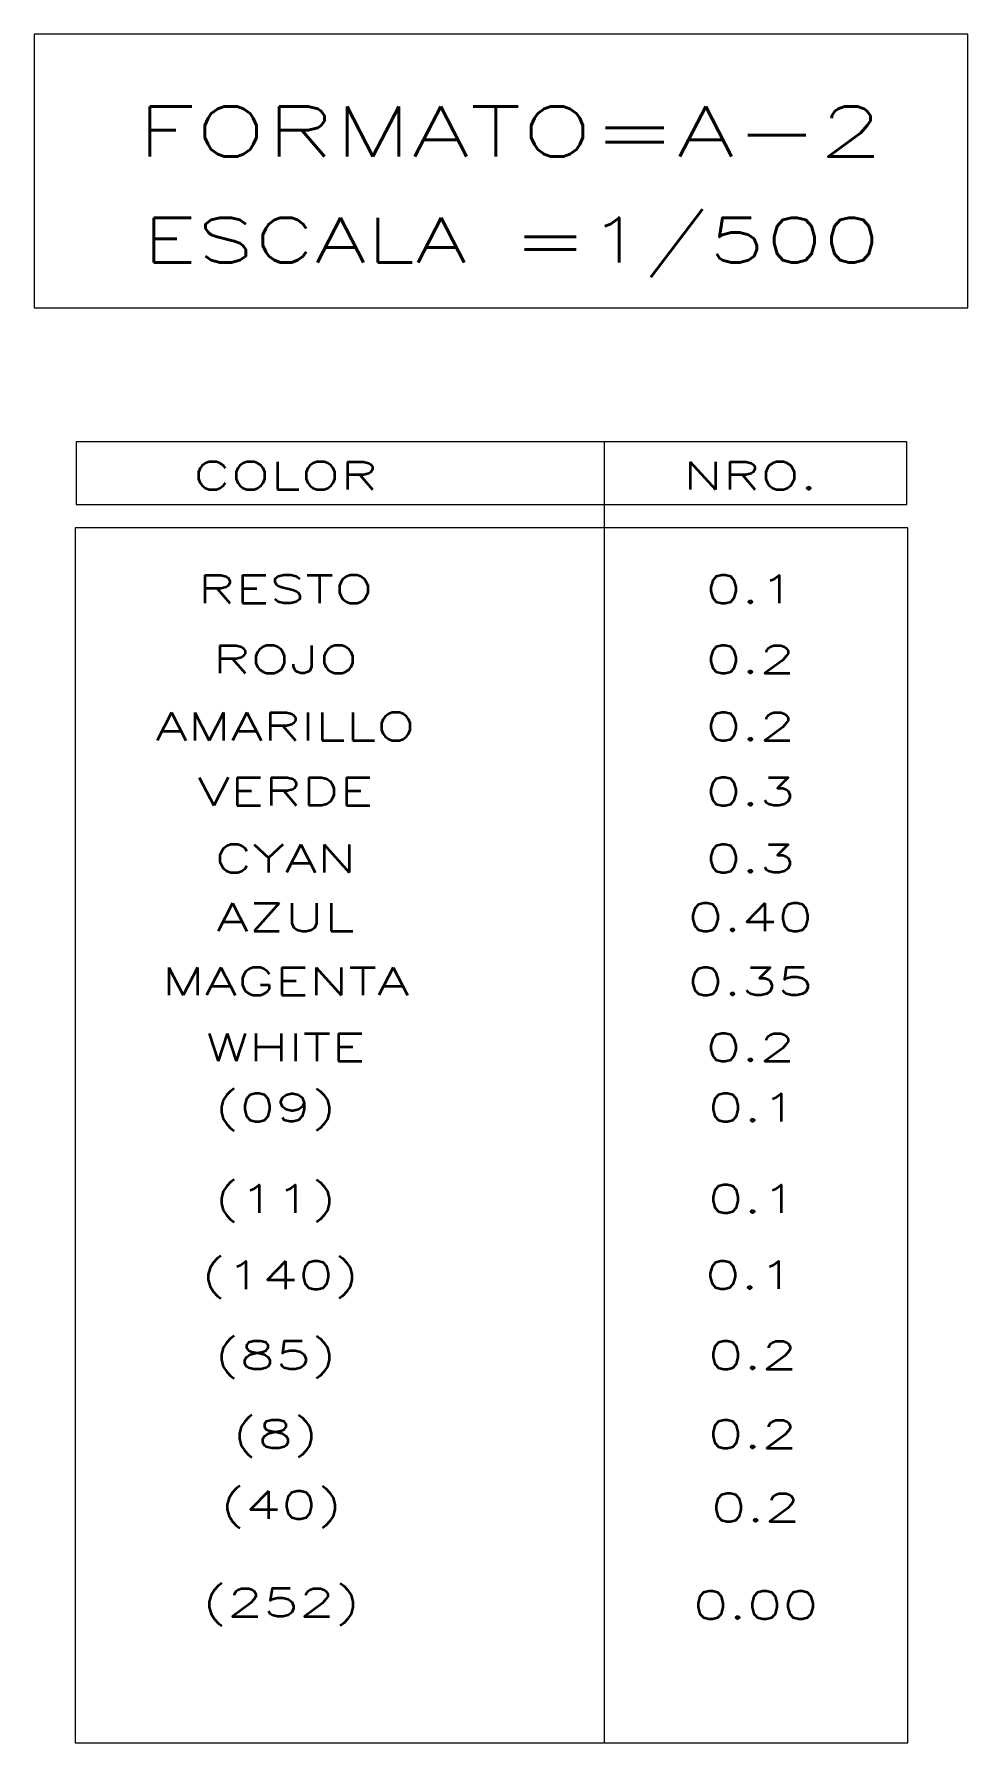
# Model space of a CAD drawing. Header units: metres. Extents: x -2639 to -2278, y 1912 to 2089.
# Drawn here: x -2638.7 to -2556.5, y 1924.1 to 2074.7 of the extents above; entities that cross this region are included whole.
import ezdxf
from ezdxf.enums import TextEntityAlignment as Align

# ---------------------------------------------------------------- set-up
doc = ezdxf.new("R2010")
doc.units = ezdxf.units.M
doc.linetypes.add('CENTERX2', pattern=[101.6, 63.5, -12.7, 12.7, -12.7])
doc.layers.add('01TEXTURA', color=1, linetype='Continuous', lineweight=15)
doc.layers.add('5LETRAAMB', color=6, linetype='Continuous', lineweight=50)
doc.styles.add('ROMANS', font='romans.shx')

msp = doc.modelspace()

# ---------------------------------------------------------------- texts
at = {"layer": '5LETRAAMB', "linetype": 'CENTERX2', "lineweight": -3, "style": 'ROMANS', "width": 1.5}
for s, height, p in [('FORMATO=A-2', 4.42911, (-2596.7998, 2063.8784, 4.7969)), ('ESCALA =1/500', 3.936987, (-2596.6939, 2054.5556, 2.3985)), ('COLOR', 2.46062, (-2616.6017, 2034.5358, 2.3985)), ('NRO.', 2.46062, (-2575.6329, 2034.5358, 2.3985))]:
    msp.add_text(s, height=height, dxfattribs=at).set_placement(p, align=Align.CENTER)
at = {"layer": '5LETRAAMB', "color": 4, "linetype": 'CENTERX2', "lineweight": -3, "style": 'ROMANS', "width": 1.5}
for s, p in [('RESTO', (-2616.6017, 2024.5216, 2.3985)), ('0.1', (-2575.6329, 2024.5216, 2.3985)), ('ROJO', (-2616.6017, 2018.3464, 2.3985)), ('0.2', (-2575.6329, 2018.3464, 2.3985)), ('AMARILLO', (-2616.6017, 2012.4335, 2.3985)), ('0.2', (-2575.6329, 2012.4335, 2.3985)), ('VERDE', (-2616.6017, 2006.6946, 2.3985)), ('0.3', (-2575.6329, 2006.6946, 2.3985)), ('CYAN', (-2616.6017, 2000.7934, 2.3985)), ('0.3', (-2575.6329, 2000.7934, 2.3985)), ('AZUL', (-2616.6017, 1995.6367, 2.3985)), ('0.40', (-2575.6329, 1995.6367, 2.3985)), ('MAGENTA', (-2616.6017, 1989.9732, 2.3985)), ('0.35', (-2575.6329, 1989.9732, 2.3985)), ('WHITE', (-2616.6017, 1984.159, 2.3985)), ('0.2', (-2575.6329, 1984.159, 2.3985)), ('(09)', (-2617.4991, 1978.8474, 2.3985)), ('0.1', (-2575.4398, 1978.8474, 2.3985)), ('(11)', (-2617.4991, 1970.8188, 2.3985)), ('0.1', (-2575.4398, 1970.8188, 2.3985)), ('(140)', (-2617.0808, 1964.0792, 2.3985)), ('0.1', (-2575.6963, 1964.0985, 2.3985)), ('(85)', (-2617.4991, 1957.0349, 2.3985)), ('0.2', (-2575.4398, 1957.0349, 2.3985)), ('(8)', (-2617.4991, 1950.0712, 2.3985)), ('0.2', (-2575.4398, 1950.0712, 2.3985)), ('(40)', (-2616.9906, 1943.832, 2.3985)), ('0.2', (-2575.1763, 1943.6142, 2.3985)), ('(252)', (-2616.9906, 1935.2358, 2.3985)), ('0.00', (-2575.1763, 1935.0181, 2.3985))]:
    msp.add_text(s, height=2.46062, dxfattribs=at).set_placement(p, align=Align.CENTER)

# ---------------------------------------------------------------- linework, layer by layer
at = {"layer": '01TEXTURA'}
msp.add_line((-2588.5229, 2038.7356), (-2588.5229, 1924.1057), dxfattribs=at)
for points in [[(-2638.7474, 2050.5472), (-2556.4752, 2050.5472), (-2556.4752, 2074.6664), (-2638.7474, 2074.6664)], [(-2635.0565, 2033.2207), (-2561.8574, 2033.2207), (-2561.8574, 2038.7356), (-2635.0565, 2038.7356)], [(-2635.1399, 1924.1057), (-2561.7666, 1924.1057), (-2561.7666, 2031.1567), (-2635.1399, 2031.1567)]]:
    msp.add_lwpolyline(points, close=True, dxfattribs=at)

msp.set_redraw_order([(e.dxf.handle, doc.entitydb.next_handle()) for e in msp.query("TEXT MTEXT ATTDEF DIMENSION ARC_DIMENSION")])  # texts and dimensions are drawn at this point

doc.saveas('drawing.dxf')
